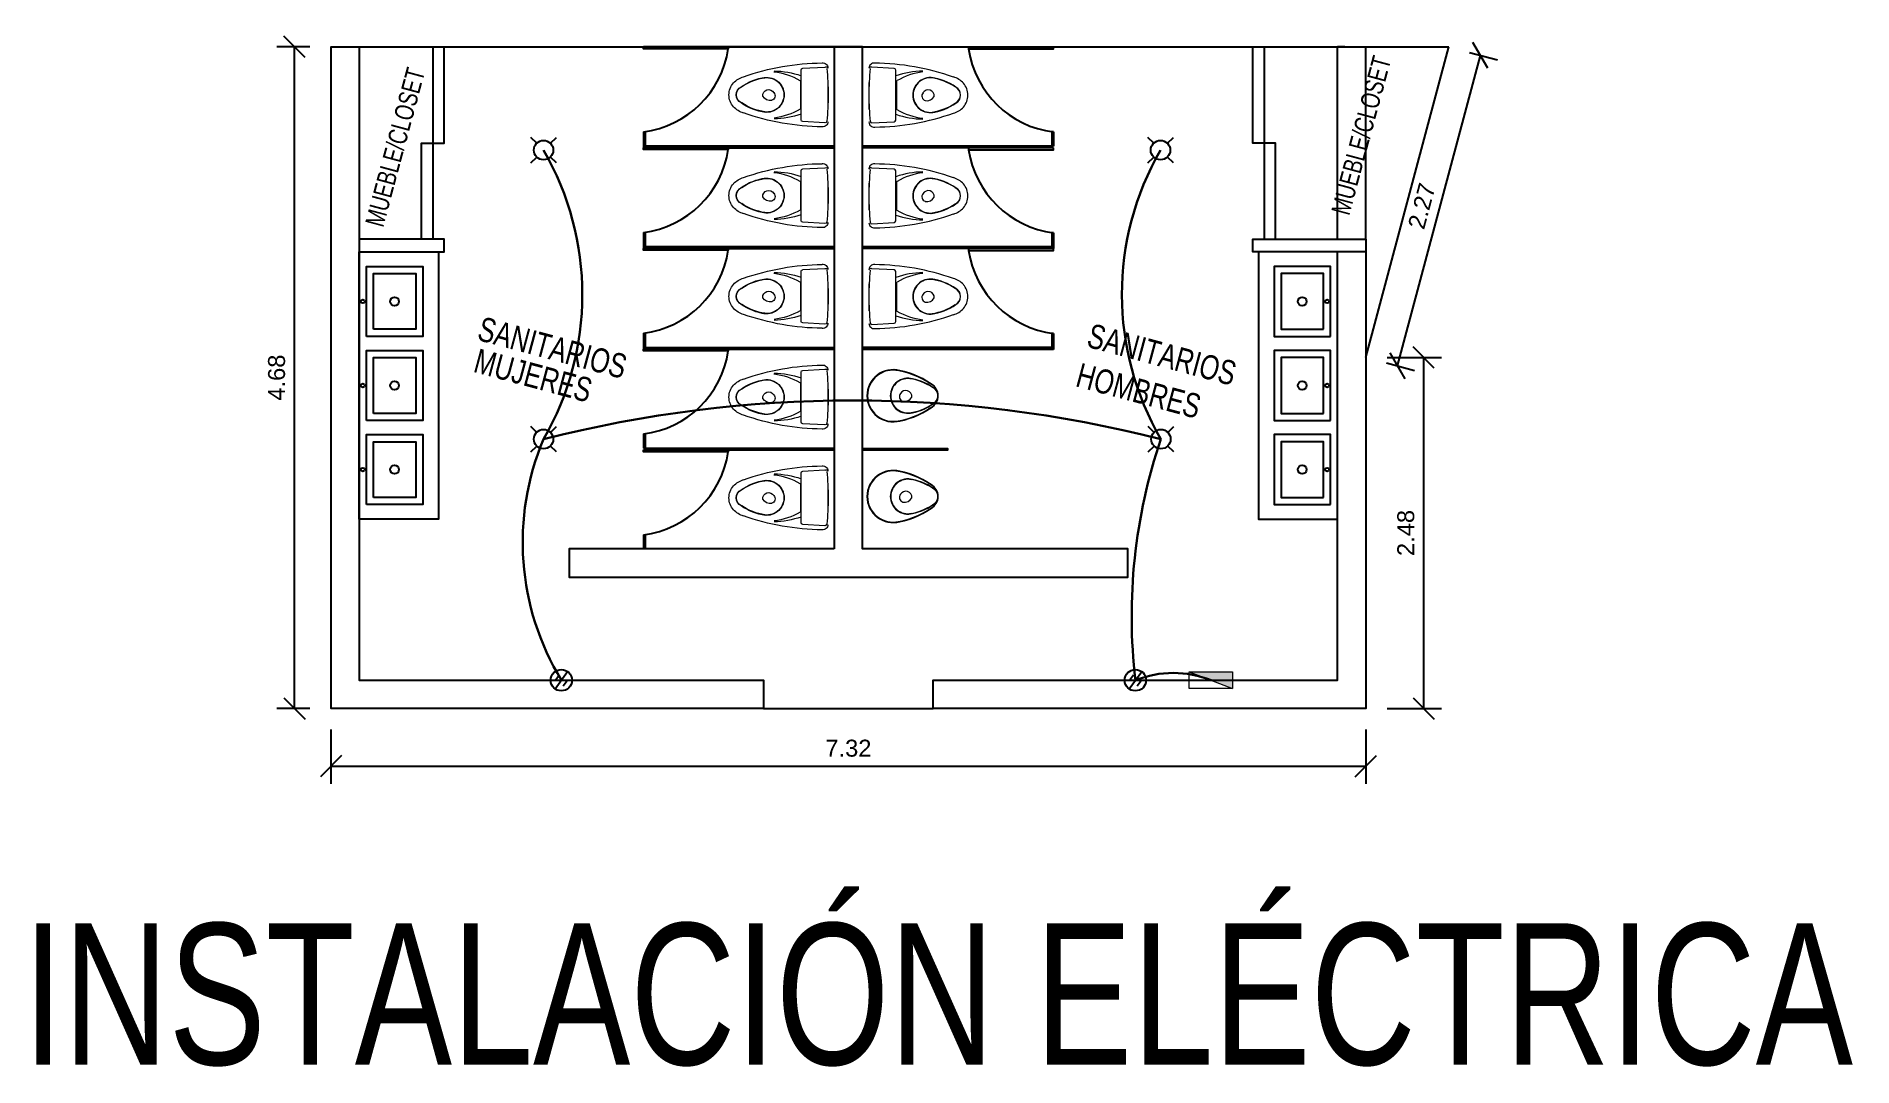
# Model space of a CAD drawing. Header units: millimetres. Extents: x 1309 to 1714, y 898 to 1242.
# Drawn here: x 1538.4 to 1551.25, y 1158.81 to 1166.1 of the extents above; entities that cross this region are included whole.
import ezdxf
from ezdxf.lldxf.tags import DXFTag

# ---------------------------------------------------------------- set-up
doc = ezdxf.new("R2010")
doc.units = ezdxf.units.MM
doc.layers.add('COTAS', color=202, linetype='Continuous', lineweight=0)
doc.layers.add('MOVILIARIO SANITARIO', color=142, linetype='Continuous', lineweight=0)
doc.layers.add('LINEA LIMITE DE ZONIFICACION', color=2, linetype='Continuous')
doc.layers.add('www.dwgautocad.com', color=7, linetype='Continuous')
doc.styles.add('ARRAY BASE$0$STYLE1', font='swissc.ttf', dxfattribs={"width": 0.9})
doc.styles.get("Standard").update_dxf_attribs({"font": 'arial.ttf'})
doc.styles.add('TEXTO GENERAL', font='swissc.ttf', dxfattribs={"width": 0.9, "height": 1})
tags = doc.linetypes.add('ARRAY BASE$0$CACHE', pattern=[0.24, 0.12, -0.12]).pattern_tags.tags
tags[6:7] = [DXFTag(74, 4), DXFTag(75, 0), DXFTag(340, '0'), DXFTag(46, 1.0), DXFTag(50, 0.0), DXFTag(44, 0.0), DXFTag(45, 0.0)]
tags[4:5] = [DXFTag(74, 4), DXFTag(75, 0), DXFTag(340, '0'), DXFTag(46, 1.0), DXFTag(50, 0.0), DXFTag(44, 0.0), DXFTag(45, 0.0)]
doc.dimstyles.new('metros anotativo', dxfattribs={"dimtxt": 0.12, "dimasz": 0.15, "dimexe": 0.125, "dimexo": 0.15, "dimgap": 0.0652, "dimtad": 1, "dimzin": 1, "dimdsep": 46, "dimtxsty": 'Standard', "dimblk": 'OBLIQUE', "dimcen": 0, "dimadec": 0, "dimazin": 0, "dimtfac": 1, "dimtix": 1, "dimtmove": 0, "dimatfit": 3, "dimfxl": 0.3, "dimarcsym": 0})

msp = doc.modelspace()

# ---------------------------------------------------------------- texts
at = {"lineweight": 0, "style": 'ARRAY BASE$0$STYLE1', "width": 0.9}
for s, height, rotation, p in [('MUEBLE/CLOSET', 0.1330958, 74.95, (1540.85691, 1164.74429)), ('MUEBLE/CLOSET', 0.1330958, 74.95, (1547.68997, 1164.82805)), ('SANITARIOS', 0.171845, 344.95, (1541.51483, 1163.95572)), ('SANITARIOS', 0.171845, 344.95, (1545.82545, 1163.9073)), ('MUJERES', 0.171845, 344.95, (1541.48765, 1163.7293)), ('HOMBRES', 0.171845, 344.95, (1545.74662, 1163.62764))]:
    msp.add_text(s, height=height, rotation=rotation, dxfattribs=at).set_placement(p)
at = {"layer": 'LINEA LIMITE DE ZONIFICACION', "ltscale": 0.01, "style": 'TEXTO GENERAL', "width": 0.9}
msp.add_text('INSTALACIÓN ELÉCTRICA', height=1, dxfattribs=at).set_placement((1538.30906, 1158.82679))

# ---------------------------------------------------------------- blocks, each defined once
blk = doc.blocks.new('TAZA')
at = {"lineweight": 0}
for p, q in [((165.539, 500.05), (165.381, 500.058)), ((165.55, 499.861), (165.55, 500.038)), ((165.36, 499.951), (165.36, 499.761)), ((165.554, 499.958), (165.554, 499.861)), ((165.55, 499.684), (165.55, 499.861)), ((165.554, 499.861), (165.554, 499.765)), ((165.381, 499.664), (165.539, 499.673))]:
    blk.add_line(p, q, dxfattribs=at)
for centre, radius, start, end in [((165.397, 500.051), 0.0368, 84.189, 180.01), ((165.374, 500.043), 0.0161, 64.904, 152.0601), ((167.192, 499.862), 1.833, 174.1661, 180.0176), ((165.384, 498.365), 1.722, 70.5694, 89.4727), ((165.538, 500.038), 0.0115, 0.01, 87.01), ((165.758, 499.382), 0.649, 91.4737, 108.7194), ((165.798, 499.553), 0.475, 96.7856, 120.2935), ((165.561, 499.958), 0.00691, 120.2935, 180.01), ((165.794, 499.861), 0.124, 75.1531, 180.01), ((165.794, 499.861), 0.122, 77.258, 180.01), ((165.779, 499.855), 0.0428, 355.2583, 149.9686), ((165.753, 499.604), 0.384, 54.7538, 82.7148), ((165.751, 499.598), 0.388, 55.8316, 81.7699), ((165.914, 499.842), 0.154, 42.3476, 73.5377), ((165.944, 499.861), 0.0631, 0.01, 66.5264), ((165.944, 499.861), 0.0645, 0.01, 61.6766), ((165.934, 499.861), 0.126, 0.01, 41.9699), ((167.192, 499.861), 1.833, 180.0024, 185.8539), ((165.561, 499.765), 0.00691, 180.01, 239.7265), ((165.797, 500.169), 0.475, 239.7265, 263.2344), ((165.794, 499.861), 0.124, 180.01, 284.8669), ((165.794, 499.861), 0.122, 180.01, 282.762), ((165.768, 499.855), 0.034, 139.2504, 252.7), ((165.769, 499.881), 0.0602, 258.9842, 330.7061), ((165.753, 500.118), 0.384, 277.3052, 305.2662), ((165.751, 500.125), 0.388, 278.2501, 304.1884), ((165.914, 499.88), 0.154, 286.4823, 317.6724), ((165.944, 499.861), 0.0631, 293.4936, 0.01), ((165.944, 499.861), 0.0645, 298.3434, 0.01), ((165.934, 499.861), 0.126, 318.0501, 0.01), ((165.397, 499.671), 0.0368, 180.01, 275.831), ((165.38, 499.675), 0.0111, 185.8539, 273.01), ((165.384, 501.357), 1.722, 270.5473, 289.4506), ((165.538, 499.684), 0.0115, 273.01, 0.01), ((165.758, 500.34), 0.649, 251.3006, 268.5463)]:
    blk.add_arc(centre, radius, start, end, dxfattribs=at)
blk = doc.blocks.new('_Oblique')
at = {"color": 0, "linetype": 'ByBlock', "lineweight": -2}
blk.add_line((-0.5, -0.5), (0.5, 0.5), dxfattribs=at)
blk = doc.blocks.new('*D339')
at = {"layer": 'COTAS', "color": 0, "lineweight": -2, "ltscale": 2, "transparency": 16777216}
for p, q in [((1540.488, 1161.197), (1540.488, 1160.814)), ((1547.808, 1161.197), (1547.808, 1160.814)), ((1540.488, 1160.939), (1547.808, 1160.939))]:
    blk.add_line(p, q, dxfattribs=at)
at = {"layer": 'Defpoints', "color": 0, "lineweight": 30, "ltscale": 2, "transparency": 16777216}
for p in [(1540.488, 1161.347), (1547.808, 1161.347), (1547.808, 1160.939)]:
    blk.add_point(p, dxfattribs=at)
at = {"layer": 'COTAS', "color": 0, "lineweight": -2, "ltscale": 2, "transparency": 16777216, "xscale": 0.15, "yscale": 0.15, "zscale": 0.15, "rotation": 180}
blk.add_blockref('_Oblique', (1540.488, 1160.939), dxfattribs=at)
at = {"layer": 'COTAS', "color": 0, "lineweight": -2, "ltscale": 2, "transparency": 16777216, "xscale": 0.15, "yscale": 0.15, "zscale": 0.15}
blk.add_blockref('_Oblique', (1547.808, 1160.939), dxfattribs=at)
at = {"layer": 'COTAS', "color": 0, "ltscale": 2, "transparency": 16777216, "insert": (1544.148, 1161.065), "char_height": 0.12, "attachment_point": 5}
blk.add_mtext('7.32', dxfattribs=at)
blk = doc.blocks.new('*D340')
at = {"layer": 'COTAS', "color": 0, "lineweight": -2, "ltscale": 2, "transparency": 16777216}
for p, q in [((1547.958, 1163.83), (1548.342, 1163.83)), ((1548.217, 1161.347), (1548.217, 1163.83)), ((1547.958, 1161.347), (1548.342, 1161.347))]:
    blk.add_line(p, q, dxfattribs=at)
at = {"layer": 'Defpoints', "color": 0, "lineweight": 30, "ltscale": 2, "transparency": 16777216}
for p in [(1547.808, 1163.83), (1548.217, 1163.83), (1547.808, 1161.347)]:
    blk.add_point(p, dxfattribs=at)
at = {"layer": 'COTAS', "color": 0, "lineweight": -2, "ltscale": 2, "transparency": 16777216, "xscale": 0.15, "yscale": 0.15, "zscale": 0.15}
for p, rotation in [((1548.217, 1163.83), 90), ((1548.217, 1161.347), 270)]:
    blk.add_blockref('_Oblique', p, dxfattribs=dict(at, rotation=rotation))
at = {"layer": 'COTAS', "color": 0, "ltscale": 2, "transparency": 16777216, "insert": (1548.091, 1162.588), "char_height": 0.12, "attachment_point": 5, "rotation": 90}
blk.add_mtext('2.48', dxfattribs=at)
blk = doc.blocks.new('*D341')
at = {"layer": 'COTAS', "color": 0, "lineweight": -2, "ltscale": 2, "transparency": 16777216}
for p, q in [((1548.031, 1163.77), (1548.618, 1165.967)), ((1548.54, 1165.988), (1548.739, 1165.935)), ((1547.953, 1163.791), (1548.152, 1163.738))]:
    blk.add_line(p, q, dxfattribs=at)
at = {"layer": 'Defpoints', "color": 0, "lineweight": 30, "ltscale": 2, "transparency": 16777216}
for p in [(1548.395, 1166.027), (1548.618, 1165.967), (1547.808, 1163.83)]:
    blk.add_point(p, dxfattribs=at)
at = {"layer": 'COTAS', "color": 0, "lineweight": -2, "ltscale": 2, "transparency": 16777216, "xscale": 0.15, "yscale": 0.15, "zscale": 0.15}
for p, rotation in [((1548.618, 1165.967), 75.0399999999953), ((1548.031, 1163.77), 255.0399999999953)]:
    blk.add_blockref('_Oblique', p, dxfattribs=dict(at, rotation=rotation))
at = {"layer": 'COTAS', "color": 0, "ltscale": 2, "transparency": 16777216, "insert": (1548.203, 1164.901), "char_height": 0.12, "attachment_point": 5, "rotation": 75.04}
blk.add_mtext('2.27', dxfattribs=at)
blk = doc.blocks.new('2')
at = {"layer": 'www.dwgautocad.com'}
for p, q in [((-3.621, 5.946), (-3.663, 5.988)), ((-3.524, 5.946), (-3.482, 5.988)), ((-3.663, 5.807), (-3.621, 5.849)), ((-3.482, 5.807), (-3.524, 5.849))]:
    blk.add_line(p, q, dxfattribs=at)
blk.add_circle((-3.573, 5.898), 0.0687, dxfattribs=at)
blk = doc.blocks.new('5')
at = {"layer": 'www.dwgautocad.com'}
for p, q in [((-3.607, 5.094), (-3.519, 5.216)), ((-3.605, 5.155), (-3.578, 5.192)), ((-3.55, 5.115), (-3.523, 5.152))]:
    blk.add_line(p, q, dxfattribs=at)
blk.add_circle((-3.563, 5.155), 0.0755, dxfattribs=at)
blk = doc.blocks.new('1')
at = {"layer": 'www.dwgautocad.com', "lineweight": 0}
h = blk.add_hatch(color=256, dxfattribs=at)
h.dxf.hatch_style = 1
h.paths.add_polyline_path([(-3.383, 6.182), (-3.689, 6.182), (-3.383, 6.066)])
blk.add_line((-3.689, 6.182), (-3.383, 6.066), dxfattribs=at)
blk.add_lwpolyline([(-3.689, 6.182), (-3.383, 6.182), (-3.383, 6.066), (-3.689, 6.066)], close=True, dxfattribs=at)
blk = doc.blocks.new('*D344')
at = {"layer": 'COTAS', "color": 0, "lineweight": -2, "ltscale": 2, "transparency": 16777216}
for p, q in [((1540.338, 1166.027), (1540.106, 1166.027)), ((1540.231, 1161.347), (1540.231, 1166.027)), ((1540.338, 1161.347), (1540.106, 1161.347))]:
    blk.add_line(p, q, dxfattribs=at)
at = {"layer": 'Defpoints', "color": 0, "lineweight": 30, "ltscale": 2, "transparency": 16777216}
for p in [(1540.231, 1166.027), (1540.488, 1166.027), (1540.488, 1161.347)]:
    blk.add_point(p, dxfattribs=at)
at = {"layer": 'COTAS', "color": 0, "lineweight": -2, "ltscale": 2, "transparency": 16777216, "xscale": 0.15, "yscale": 0.15, "zscale": 0.15}
for p, rotation in [((1540.231, 1166.027), 90), ((1540.231, 1161.347), 270)]:
    blk.add_blockref('_Oblique', p, dxfattribs=dict(at, rotation=rotation))
at = {"layer": 'COTAS', "color": 0, "ltscale": 2, "transparency": 16777216, "insert": (1540.104, 1163.687), "char_height": 0.12, "attachment_point": 5, "rotation": 90}
blk.add_mtext('4.68', dxfattribs=at)

# ---------------------------------------------------------------- dimensions: what is measured, and where the dimension line sits
at = {"layer": 'COTAS', "ltscale": 2}
for base, p1, p2, picture, middle in [((1540.23071, 1166.0266), (1540.48845, 1161.3466), (1540.48845, 1166.0266), '*D344', (1540.10425, 1163.6866)), ((1548.21702, 1163.82958), (1547.80845, 1161.3466), (1547.80845, 1163.82958), '*D340', (1548.09055, 1162.58809))]:
    dim = msp.add_linear_dim(base=base, p1=p1, p2=p2, angle=90, dimstyle='metros anotativo', dxfattribs=at)
    dim.commit()
    dim.dimension.update_dxf_attribs({"geometry": picture, "text_midpoint": middle})
dim = msp.add_aligned_dim(p1=(1547.80845, 1163.82958), p2=(1548.3955, 1166.0266), distance=-0.23013, dimstyle='metros anotativo', dxfattribs=at)
dim.commit()
dim.dimension.update_dxf_attribs({"geometry": '*D341', "text_midpoint": (1548.20312, 1164.90106)})
dim = msp.add_linear_dim(base=(1547.80845, 1160.93875), p1=(1540.48845, 1161.3466), p2=(1547.80845, 1161.3466), dimstyle='metros anotativo', dxfattribs=at)
dim.commit()
dim.dimension.update_dxf_attribs({"geometry": '*D339', "text_midpoint": (1544.14845, 1161.06526)})

# ---------------------------------------------------------------- linework, layer by layer
for p, q in [((1540.48845, 1166.0266), (1540.68845, 1166.0266)), ((1544.04845, 1166.0266), (1542.69845, 1166.0266)), ((1547.65845, 1166.0266), (1547.60845, 1166.0266)), ((1547.80845, 1163.82958), (1548.3955, 1166.0266)), ((1547.80845, 1166.0266), (1548.3955, 1166.0266)), ((1542.69845, 1165.4266), (1542.69845, 1165.3266)), ((1542.69845, 1165.4266), (1542.71115, 1165.4266)), ((1542.71115, 1165.4266), (1542.71115, 1165.3266)), ((1545.59845, 1165.42489), (1545.58575, 1165.42489)), ((1545.58575, 1165.42489), (1545.58575, 1165.32489)), ((1545.59845, 1165.42489), (1545.59845, 1165.32489)), ((1542.69845, 1165.3266), (1544.04845, 1165.3266)), ((1542.69845, 1165.3266), (1542.69845, 1165.3139)), ((1542.69845, 1165.3139), (1544.04845, 1165.3139)), ((1544.04845, 1165.3139), (1542.69845, 1165.3139)), ((1545.59845, 1165.32489), (1544.24845, 1165.32489)), ((1545.59845, 1165.31219), (1544.24845, 1165.31219)), ((1542.69845, 1164.7139), (1542.69845, 1164.6139)), ((1542.69845, 1164.7139), (1542.71115, 1164.7139)), ((1542.71115, 1164.7139), (1542.71115, 1164.6139)), ((1542.69845, 1164.6139), (1544.04845, 1164.6139)), ((1542.69845, 1164.6139), (1542.69845, 1164.6012)), ((1542.69845, 1164.6012), (1544.04845, 1164.6012)), ((1544.04845, 1164.6012), (1542.69845, 1164.6012)), ((1545.59845, 1164.61219), (1544.24845, 1164.61219)), ((1545.59845, 1164.59949), (1544.24845, 1164.59949)), ((1545.59845, 1164.71219), (1545.58575, 1164.71219)), ((1545.58575, 1164.71219), (1545.58575, 1164.61219)), ((1545.59845, 1164.71219), (1545.59845, 1164.61219)), ((1545.59845, 1164.61219), (1545.59845, 1164.59949)), ((1542.69845, 1164.0012), (1542.69845, 1163.9012)), ((1542.69845, 1164.0012), (1542.71115, 1164.0012)), ((1542.71115, 1164.0012), (1542.71115, 1163.9012)), ((1545.59845, 1163.99949), (1545.58575, 1163.99949)), ((1545.58575, 1163.99949), (1545.58575, 1163.89949)), ((1545.59845, 1163.99949), (1545.59845, 1163.89949)), ((1542.69845, 1163.9012), (1544.04845, 1163.9012)), ((1542.69845, 1163.9012), (1542.69845, 1163.8885)), ((1542.69845, 1163.8885), (1544.04845, 1163.8885)), ((1544.04845, 1163.8885), (1542.69845, 1163.8885)), ((1545.59845, 1163.89949), (1544.24845, 1163.89949)), ((1545.59845, 1163.88679), (1544.24845, 1163.88679)), ((1545.59845, 1163.89949), (1545.59845, 1163.88679)), ((1542.69845, 1163.2885), (1542.69845, 1163.1885)), ((1542.69845, 1163.2885), (1542.71115, 1163.2885)), ((1542.69845, 1163.1885), (1544.04845, 1163.1885)), ((1542.69845, 1163.1758), (1544.04845, 1163.1758)), ((1544.04845, 1163.1758), (1542.69845, 1163.1758)), ((1542.71115, 1163.2885), (1542.71115, 1163.1885)), ((1542.69845, 1162.5758), (1542.69845, 1162.4758)), ((1542.69845, 1162.5758), (1542.71115, 1162.5758)), ((1542.71115, 1162.5758), (1542.71115, 1162.4758)), ((1543.54845, 1161.3466), (1544.74845, 1161.3466))]:
    msp.add_line(p, q)
at = {"linetype": 'ARRAY BASE$0$CACHE'}
for p, q in [((1547.60845, 1164.66643), (1547.60845, 1166.0266)), ((1547.80845, 1164.66643), (1547.80845, 1166.0266))]:
    msp.add_line(p, q, dxfattribs=at)
for points in [[(1540.68845, 1166.0266), (1540.68845, 1161.5466), (1543.54849, 1161.5466), (1543.54845, 1161.3466), (1540.48845, 1161.3466), (1540.48845, 1166.0266), (1547.80845, 1166.0266)], [(1541.20845, 1166.0266), (1541.20845, 1164.66643), (1541.12845, 1164.66643), (1541.12845, 1165.34652), (1541.28845, 1165.34652), (1541.28845, 1166.0266)], [(1547.08845, 1166.0266), (1547.08845, 1164.66643), (1547.16845, 1164.66643), (1547.16845, 1165.34652), (1547.00845, 1165.34652), (1547.00845, 1166.0266)], [(1540.68845, 1164.57643), (1541.28845, 1164.57643), (1541.28845, 1164.66643), (1540.68845, 1164.66643)], [(1547.80845, 1164.57643), (1547.00845, 1164.57643), (1547.00845, 1164.66643), (1547.80845, 1164.66643)], [(1547.80845, 1164.66643), (1547.80845, 1161.3466), (1547.65845, 1161.3466)], [(1540.68845, 1164.57643), (1541.24845, 1164.57643), (1541.24845, 1162.68643), (1540.68845, 1162.68643), (1540.68845, 1164.57643)], [(1540.73845, 1163.97893), (1540.73845, 1164.47393), (1541.13845, 1164.47393), (1541.13845, 1163.97893), (1540.73845, 1163.97893)], [(1547.80845, 1163.82958), (1547.80845, 1161.3466), (1544.74845, 1161.3466), (1544.74849, 1161.5466), (1547.60845, 1161.5466), (1547.60845, 1164.57643)], [(1547.60845, 1164.57643), (1547.04845, 1164.57643), (1547.04845, 1162.68643), (1547.60845, 1162.68643), (1547.60845, 1164.57643)], [(1547.55845, 1163.97893), (1547.55845, 1164.47393), (1547.15845, 1164.47393), (1547.15845, 1163.97893), (1547.55845, 1163.97893)], [(1540.73845, 1163.38393), (1540.73845, 1163.87893), (1541.13845, 1163.87893), (1541.13845, 1163.38393), (1540.73845, 1163.38393)], [(1547.55845, 1163.38393), (1547.55845, 1163.87893), (1547.15845, 1163.87893), (1547.15845, 1163.38393), (1547.55845, 1163.38393)], [(1540.73845, 1162.78893), (1540.73845, 1163.28393), (1541.13845, 1163.28393), (1541.13845, 1162.78893), (1540.73845, 1162.78893)], [(1544.24845, 1163.18679), (1544.84845, 1163.18679), (1544.84845, 1163.17409), (1544.24845, 1163.17409), (1544.24845, 1163.18679)], [(1547.55845, 1162.78893), (1547.55845, 1163.28393), (1547.15845, 1163.28393), (1547.15845, 1162.78893), (1547.55845, 1162.78893)]]:
    msp.add_lwpolyline(points)
for points in [[(1544.04845, 1162.4758), (1542.17345, 1162.4758), (1542.17345, 1162.2758), (1546.12345, 1162.2758), (1546.12345, 1162.4758), (1544.24845, 1162.4758), (1544.24845, 1166.0266), (1544.04845, 1166.0266)], [(1542.69845, 1166.0266), (1543.29845, 1166.0266), (1543.29845, 1166.0139), (1542.69845, 1166.0139)], [(1545.59845, 1166.02489), (1544.99845, 1166.02489), (1544.99845, 1166.01219), (1545.59845, 1166.01219)], [(1542.69845, 1165.3139), (1543.29845, 1165.3139), (1543.29845, 1165.3012), (1542.69845, 1165.3012)], [(1545.59845, 1165.31219), (1544.99845, 1165.31219), (1544.99845, 1165.29949), (1545.59845, 1165.29949)], [(1542.69845, 1164.6012), (1543.29845, 1164.6012), (1543.29845, 1164.5885), (1542.69845, 1164.5885)], [(1545.59845, 1164.59949), (1544.99845, 1164.59949), (1544.99845, 1164.58679), (1545.59845, 1164.58679)], [(1540.78845, 1164.02893), (1540.78845, 1164.42393), (1541.08845, 1164.42393), (1541.08845, 1164.02893)], [(1547.50845, 1164.02893), (1547.50845, 1164.42393), (1547.20845, 1164.42393), (1547.20845, 1164.02893)], [(1540.78845, 1163.43393), (1540.78845, 1163.82893), (1541.08845, 1163.82893), (1541.08845, 1163.43393)], [(1542.69845, 1163.8885), (1543.29845, 1163.8885), (1543.29845, 1163.8758), (1542.69845, 1163.8758)], [(1547.50845, 1163.43393), (1547.50845, 1163.82893), (1547.20845, 1163.82893), (1547.20845, 1163.43393)], [(1540.78845, 1162.83893), (1540.78845, 1163.23393), (1541.08845, 1163.23393), (1541.08845, 1162.83893)], [(1542.69845, 1163.1758), (1543.29845, 1163.1758), (1543.29845, 1163.1631), (1542.69845, 1163.1631)], [(1547.50845, 1162.83893), (1547.50845, 1163.23393), (1547.20845, 1163.23393), (1547.20845, 1162.83893)]]:
    msp.add_lwpolyline(points, close=True)
for centre, radius in [((1540.71345, 1164.22643), 0.013), ((1540.93845, 1164.22643), 0.03071), ((1547.35845, 1164.22643), 0.03071), ((1547.53345, 1164.22643), 0.013), ((1540.71345, 1163.63143), 0.013), ((1540.93845, 1163.63143), 0.03071), ((1547.35845, 1163.63143), 0.03071), ((1547.53345, 1163.63143), 0.013), ((1540.71345, 1163.03643), 0.013), ((1540.93845, 1163.03643), 0.03071), ((1547.35845, 1163.03643), 0.03071), ((1547.53345, 1163.03643), 0.013)]:
    msp.add_circle(centre, radius)
for centre, start, end in [((1542.61228, 1166.11477), 277.137336, 351.636978), ((1545.68463, 1166.11306), 188.363022, 262.862664), ((1542.61228, 1165.40207), 277.137336, 351.636978), ((1545.68463, 1165.40036), 188.363022, 262.862664), ((1542.61228, 1164.68937), 277.137336, 351.636978), ((1545.68463, 1164.68766), 188.363022, 262.862664), ((1542.61228, 1163.97667), 277.137336, 351.636978), ((1542.61228, 1163.26397), 277.137336, 351.636978)]:
    msp.add_arc(centre, 0.69355, start, end)
at = {"color": 114, "lineweight": 30, "true_color": 0x139b48}
for centre, radius, start, end in [((1540.22134, 1164.27403), 2.04459, 330, 30), ((1548.12233, 1164.27646), 2.03974, 150, 210.157443), ((1544.17534, 1154.67869), 8.84671, 75.711984, 104.288016), ((1543.71818, 1162.52251), 1.87389, 157.098176, 211.385498), ((1550.02222, 1162.00248), 3.87069, 161.170815, 186.763965), ((1546.44559, 1160.88011), 0.71802, 68.160019, 111.839981)]:
    msp.add_arc(centre, radius, start, end, dxfattribs=at)
at = {"layer": 'MOVILIARIO SANITARIO', "lineweight": 0}
for centre, radius, start, end in [((1544.46423, 1163.55885), 0.18503, 75.153103, 180.01), ((1544.46423, 1163.55885), 0.18092, 77.258014, 180.01), ((1544.40275, 1163.17635), 0.57182, 54.753842, 82.714798), ((1544.39999, 1163.16676), 0.57801, 55.831571, 81.769854), ((1544.46423, 1163.55885), 0.18503, 180.01, 284.866897), ((1544.46423, 1163.55885), 0.18092, 180.01, 282.761986), ((1544.56884, 1163.55887), 0.12434, 75.153103, 180.01), ((1544.56884, 1163.55887), 0.12434, 180.01, 284.866897), ((1544.56884, 1163.55887), 0.12158, 77.258014, 180.01), ((1544.56884, 1163.55887), 0.12158, 180.01, 282.761986), ((1544.54298, 1163.55231), 0.03397, 139.250362, 252.700044), ((1544.55429, 1163.55307), 0.04278, 355.258287, 149.968564), ((1544.52753, 1163.30183), 0.38426, 54.753842, 82.714798), ((1544.52567, 1163.29539), 0.38842, 55.831571, 81.769854), ((1544.68722, 1163.55889), 0.09389, 0.01, 66.526436), ((1544.68722, 1163.55889), 0.09389, 293.493564, 0.01), ((1544.68722, 1163.55889), 0.09594, 0.01, 61.67657), ((1544.68722, 1163.55889), 0.09594, 298.34343, 0.01), ((1544.71869, 1163.55889), 0.06309, 0.01, 66.526436), ((1544.71869, 1163.55889), 0.06309, 293.493564, 0.01), ((1544.71869, 1163.55889), 0.06447, 0.01, 61.67657), ((1544.71869, 1163.55889), 0.06447, 298.34343, 0.01), ((1544.40262, 1163.94132), 0.57182, 277.305202, 305.266158), ((1544.39985, 1163.95091), 0.57801, 278.250146, 304.188429), ((1544.54439, 1163.57901), 0.06024, 258.984175, 330.706073), ((1544.52744, 1163.81589), 0.38426, 277.305202, 305.266158), ((1544.52558, 1163.82233), 0.38842, 278.250146, 304.188429), ((1544.46423, 1162.84615), 0.18503, 75.153103, 180.01), ((1544.46423, 1162.84615), 0.18092, 77.258014, 180.01), ((1544.56884, 1162.84617), 0.12434, 75.153103, 180.01), ((1544.56884, 1162.84617), 0.12158, 77.258014, 180.01), ((1544.40275, 1162.46365), 0.57182, 54.753842, 82.714798), ((1544.39999, 1162.45406), 0.57801, 55.831571, 81.769854), ((1544.52753, 1162.58913), 0.38426, 54.753842, 82.714798), ((1544.52567, 1162.58269), 0.38842, 55.831571, 81.769854), ((1544.68722, 1162.84619), 0.09389, 0.01, 66.526436), ((1544.68722, 1162.84619), 0.09594, 0.01, 61.67657), ((1544.46423, 1162.84615), 0.18503, 180.01, 284.866897), ((1544.46423, 1162.84615), 0.18092, 180.01, 282.761986), ((1544.56884, 1162.84617), 0.12434, 180.01, 284.866897), ((1544.56884, 1162.84617), 0.12158, 180.01, 282.761986), ((1544.54298, 1162.83961), 0.03397, 139.250362, 252.700044), ((1544.55429, 1162.84037), 0.04278, 355.258287, 149.968564), ((1544.54439, 1162.86631), 0.06024, 258.984175, 330.706073), ((1544.52744, 1163.10319), 0.38426, 277.305202, 305.266158), ((1544.52558, 1163.10963), 0.38842, 278.250146, 304.188429), ((1544.68722, 1162.84619), 0.09389, 293.493564, 0.01), ((1544.68722, 1162.84619), 0.09594, 298.34343, 0.01), ((1544.71869, 1162.84619), 0.06309, 0.01, 66.526436), ((1544.71869, 1162.84619), 0.06309, 293.493564, 0.01), ((1544.71869, 1162.84619), 0.06447, 0.01, 61.67657), ((1544.71869, 1162.84619), 0.06447, 298.34343, 0.01), ((1544.40262, 1163.22862), 0.57182, 277.305202, 305.266158), ((1544.39985, 1163.23821), 0.57801, 278.250146, 304.188429)]:
    msp.add_arc(centre, radius, start, end, dxfattribs=at)

# ---------------------------------------------------------------- block references
at = {"layer": 'MOVILIARIO SANITARIO', "color": 1, "xscale": -1}
for p in [(1709.3634, 665.82646), (1709.3634, 665.11376), (1709.3634, 664.40106), (1709.3634, 663.68836), (1709.3634, 662.97566)]:
    msp.add_blockref('TAZA', p, dxfattribs=at)
at = {"layer": 'MOVILIARIO SANITARIO', "color": 1}
for p in [(1378.93351, 665.82475), (1378.93351, 665.11205), (1378.93351, 664.39935)]:
    msp.add_blockref('TAZA', p, dxfattribs=at)
at = {"layer": 'www.dwgautocad.com'}
for name, p in [('2', (1545.56458, 1159.39861)), ('2', (1549.92844, 1159.39861)), ('2', (1545.56458, 1157.35402)), ('2', (1549.93124, 1157.35402)), ('5', (1545.68136, 1156.39161)), ('5', (1549.74136, 1156.39161)), ('1', (1550.24836, 1155.42274))]:
    msp.add_blockref(name, p, dxfattribs=at)

msp.set_redraw_order([(e.dxf.handle, doc.entitydb.next_handle()) for e in msp.query("TEXT MTEXT ATTDEF DIMENSION ARC_DIMENSION")])  # texts and dimensions are drawn at this point

doc.saveas('drawing.dxf')
